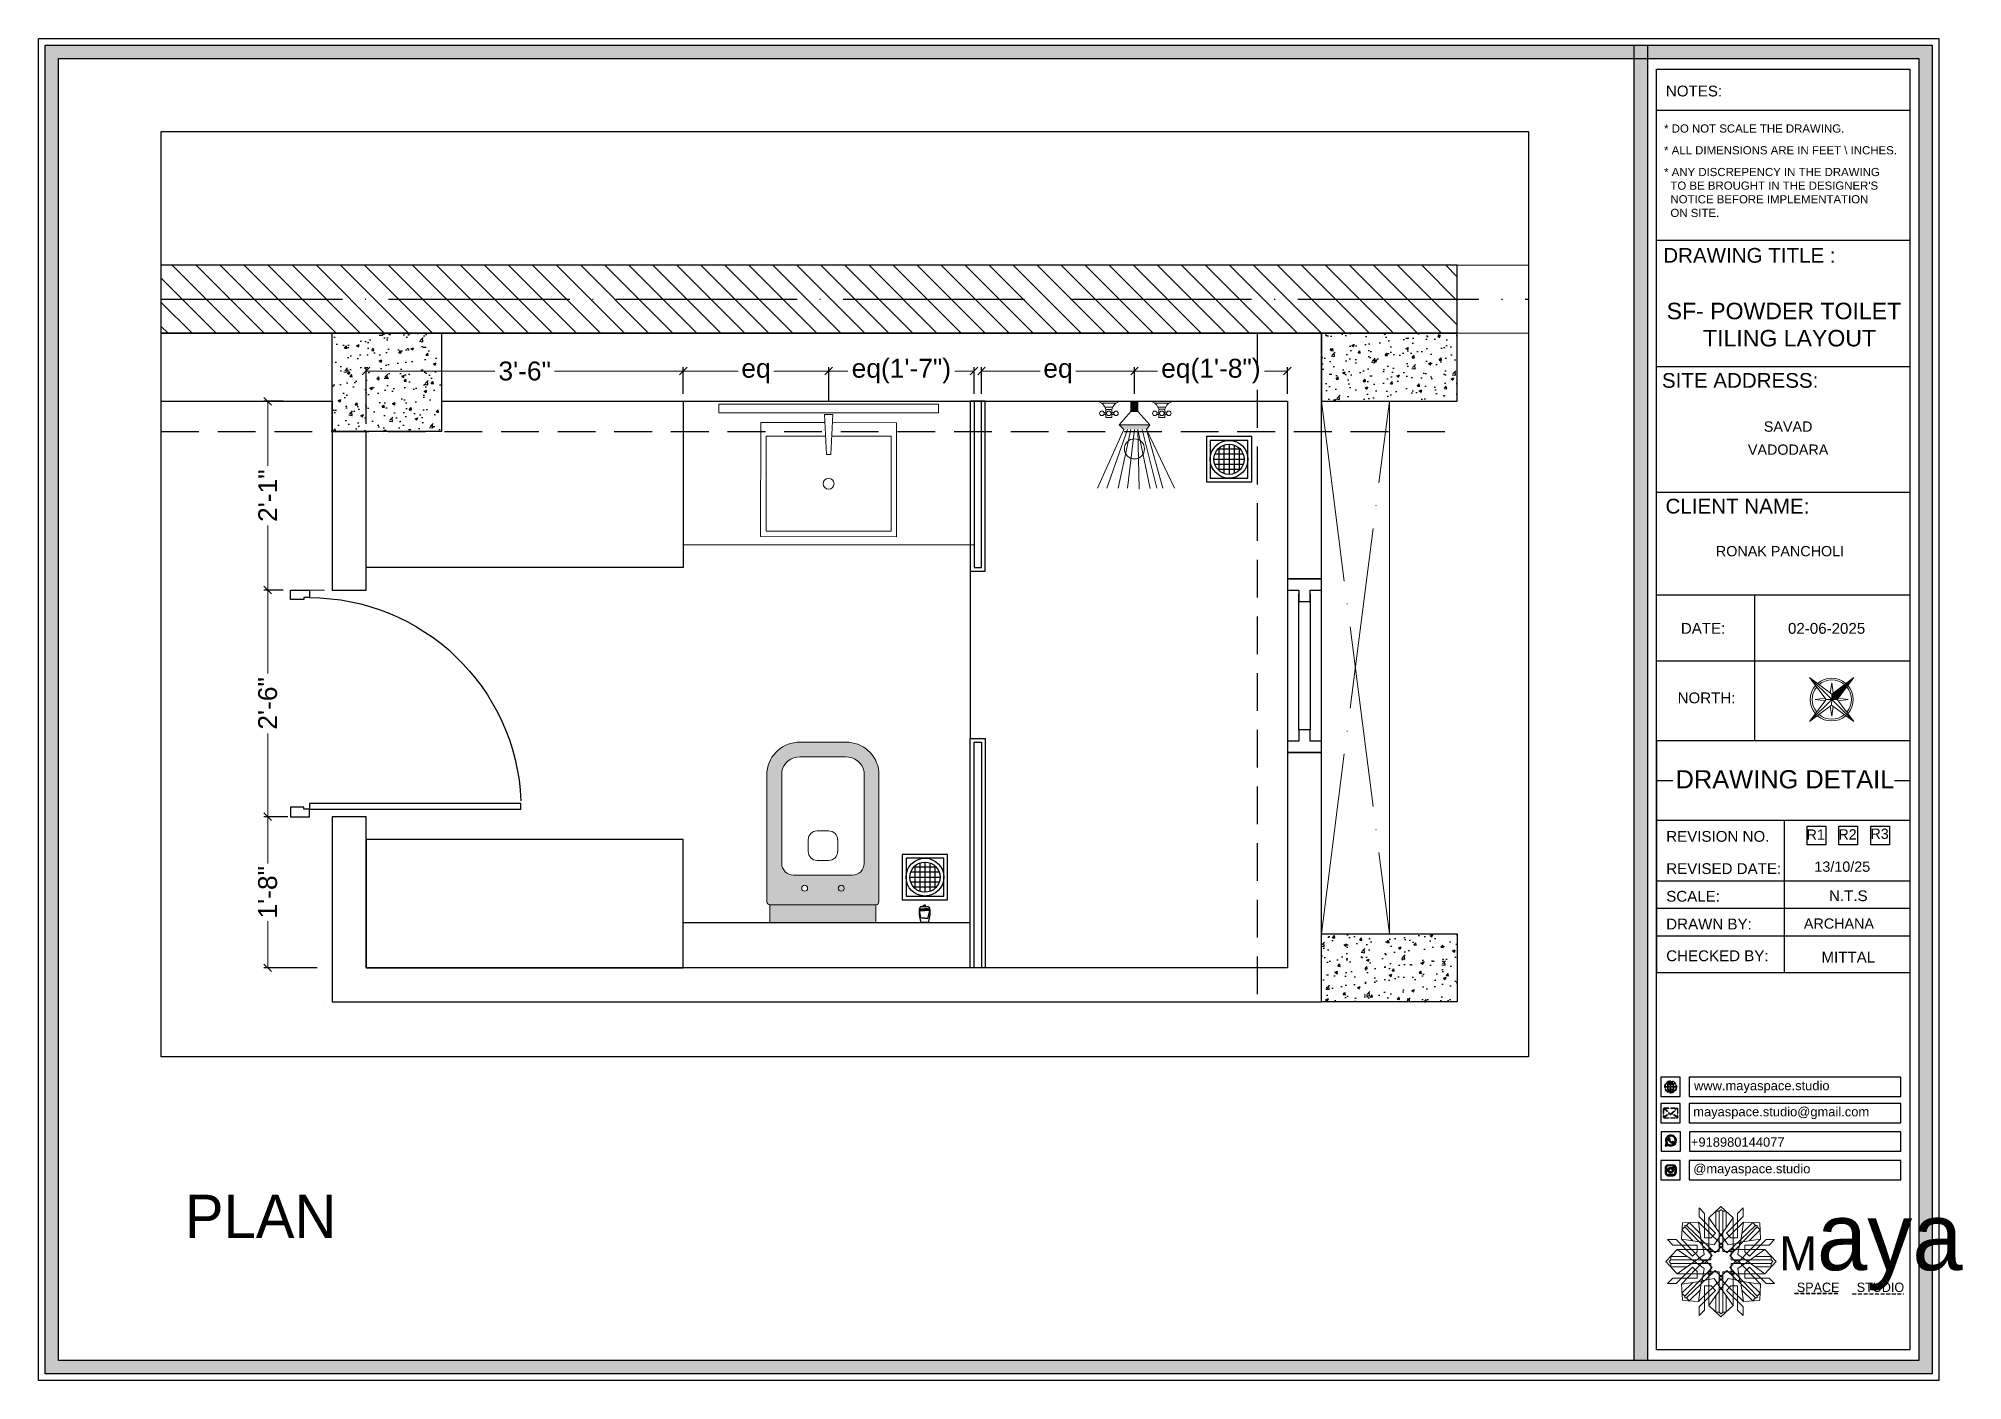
# Model space of a CAD drawing. Header units: millimetres. Extents: x 56222 to 3066687, y -650199 to -121287.
# Drawn here: x 148732 to 148986.8, y -185259.3 to -185081.6 of the extents above; entities that cross this region are included whole.
import ezdxf
from ezdxf.enums import TextEntityAlignment as Align

# ---------------------------------------------------------------- set-up
doc = ezdxf.new("R2010")
doc.units = ezdxf.units.MM
doc.header["$MEASUREMENT"] = 0
doc.header["$PDMODE"] = 35
for name, pattern in [('ACAD_ISO04W100', [30, 24, -3, 0, -3]), ('DASHEDX2', [1.5, 1, -0.5]), ('HIDDEN', [0.375, 0.25, -0.125])]:
    doc.linetypes.add(name, pattern=pattern)
doc.layers.get('Defpoints').update_dxf_attribs({"color": 220})
for name, color, linetype in [('AR DOOR', 40, 'Continuous'), ('AR ELE-5', 134, 'Continuous'), ('SANIT', 232, 'Continuous'), ('WC-DET', 8, 'Continuous')]:
    doc.layers.add(name, color=color, linetype=linetype)
for name, color, linetype, lineweight in [('BEAM', 160, 'HIDDEN', 25), ('COLUMN', 1, 'Continuous', 30), ('dim05', 1, 'Continuous', 13), ('Dimension', 10, 'DASHEDX2', 20), ('ELEVATION', 250, 'Continuous', 9), ('ELEVATION ( SPIRAL STAIR )', 250, 'Continuous', 9), ('FURNITURE', 32, 'Continuous', 9), ('GROUND FLOOR', 7, 'Continuous', 9), ('GROUND FLOOR  ( HATCH )', 251, 'Continuous', 9), ('GROUND FLOOR  ( PLINE )', 251, 'Continuous', 30), ('NAME PLATE', 7, 'Continuous', 25), ('sec. mark', 5, 'Continuous', 25), ('SECOND FLOOR', 7, 'Continuous', 9), ('SECOND FLOOR  ( PLINE )', 251, 'Continuous', 30), ('SECOND FLOOR ( PLine )', 7, 'Continuous', 30), ('title block', 7, 'Continuous', 9), ('UTILITY', 48, 'Continuous', 9), ('wall', 7, 'Continuous', 30), ('X_PLOT', 1, 'Continuous', 9), ('XX~SLAB ( BEAM )~ ( DIM )', 7, 'Continuous', 9)]:
    doc.layers.add(name, color=color, linetype=linetype, lineweight=lineweight)
doc.layers.add('hatch', color=253, linetype='Continuous', lineweight=0, transparency=0.4)
doc.layers.add('XX~SLAB ( PLINE )', color=251, linetype='Continuous', plot=False)
doc.styles.add('Arial', font='arial.ttf')
doc.styles.add('DATE', font='swissc.ttf', dxfattribs={"height": 6.75})
doc.styles.get("Standard").update_dxf_attribs({"font": 'arial.ttf', "height": 6})
doc.dimstyles.new('ISO-25', dxfattribs={"dimtxt": 2.5, "dimasz": 1, "dimexe": 0.5, "dimexo": 1, "dimtad": 0, "dimdec": 1, "dimlunit": 4, "dimtxsty": 'Standard', "dimblk": 'OBLIQUE', "dimcen": 2.5, "dimclrd": 1, "dimclre": 1, "dimclrt": 5, "dimadec": 0, "dimazin": 0, "dimtfac": 1, "dimtdec": 1, "dimtmove": 0, "dimatfit": 3, "dimfxl": 1, "dimlwd": -1, "dimarcsym": 0})
pattern_1 = [(50, (0, 0), (3.586300913, -0.313760675), [0.375, -4.125]), (355, (0, 0), (-0.69375667, 3.76096067), [0.3, -3.3]), (100.4514445, (0.299, -0.026), (2.892544234, 3.447199955), [0.31870096, -3.50571056]), (46.1842, (0, 1), (5.33620665, -0.8275964), [0.5625, -6.1875]), (96.6356355, (0.4447, 0.931), (4.67330973, 4.870593), [0.47805171, -5.2585688]), (351.184164, (0, 1), (4.67330973, 4.870593), [0.45, -4.95]), (21, (0.5, 0.75), (2.98453526, -2.013094453), [0.375, -4.125]), (326, (0.5, 0.75), (1.21657666, 3.625750225), [0.3, -3.3]), (71.4514447, (0.7487, 0.5822), (4.201111884, 1.612655764), [0.31870095, -3.50571056]), (37.5, (0, 0), (0.0607992766, 1.664469269), [0, -3.26, 0, -3.35, 0, -3.3125]), (7.5, (0, 0), (1.315347687, 1.97205856), [0, -1.91, 0, -3.185, 0, -1.2625]), (327.5, (-1.115, 0), (2.669112181, -0.112774359), [0, -1.25, 0, -3.9, 0, -5.175]), (317.5, (-1.615, 0), (2.915930847, 0.500524912), [0, -1.625, 0, -2.59, 0, -3.675])]

msp = doc.modelspace()

# ---------------------------------------------------------------- texts
at = {"layer": 'NAME PLATE', "style": 'Arial'}
for s, height, p in [('NOTES:', 1.4313, (148951.278, -185089.311)), ('DRAWING TITLE : ', 1.94803, (148958.996, -185111.321)), ('SF- POWDER TOILET', 2.1874, (148963.181, -185118.806)), ('TILING LAYOUT', 2.1874, (148963.924, -185122.404)), ('SITE ADDRESS:', 1.94803, (148957.386, -185127.878)), (' SAVAD ', 1.359, (148963.739, -185133.694)), ('VADODARA', 1.359, (148963.739, -185136.745)), ('CLIENT NAME:', 1.94803, (148957.031, -185144.522)), ('RONAK PANCHOLI    ', 1.35896, (148963.719, -185150.182)), ('DATE:', 1.4313, (148952.478, -185160.441)), ('02-06-2025', 1.4313, (148968.836, -185160.441)), ('NORTH:', 1.4313, (148952.935, -185169.643)), ('DRAWING DETAIL', 2.4084, (148963.319, -185180.907)), ('REVISION NO.', 1.43133, (148954.43, -185187.977)), ('REVISED DATE: ', 1.43133, (148955.486, -185192.244)), ('13/10/25', 1.359, (148970.912, -185191.947)), ('SCALE:', 1.4313, (148951.153, -185195.905)), ('ARCHANA', 1.359, (148970.468, -185199.481)), ('DRAWN BY:', 1.4313, (148953.263, -185199.583)), ('CHECKED BY:', 1.43133, (148954.375, -185203.782)), ('MITTAL', 1.4313, (148971.711, -185203.972))]:
    msp.add_text(s, height=height, dxfattribs=at).set_placement(p, align=Align.CENTER)
for s, insert, char_height, width, attachment_point in [('* DO NOT SCALE THE DRAWING.', (148947.312, -185093.016, 0), 1.08255, 41.82468, 1), ('* ALL DIMENSIONS ARE IN FEET \\\\ INCHES.', (148947.312, -185095.895, 0), 1.08255, 41.82468, 1), ("* ANY DISCREPENCY IN THE DRAWING \\P  TO BE BROUGHT IN THE DESIGNER'S\\P  NOTICE BEFORE IMPLEMENTATION \\P  ON SITE.", (148947.312, -185098.774, 0), 1.08255, 41.82468, 1), ('R1', (148967.395, -185186.347, 0), 1.359, 1.86978, 2), ('R2', (148971.603, -185186.317, 0), 1.359, 1.86978, 2), ('R3', (148975.852, -185186.234, 0), 1.359, 1.86978, 2), ('N.T.S', (148971.711, -185194.402, 0), 1.4313, 2.79356, 2)]:
    msp.add_mtext(s, dxfattribs=dict(at, insert=insert, char_height=char_height, width=width, attachment_point=attachment_point))
at = {"layer": 'NAME PLATE', "color": 18, "true_color": 0x000000, "char_height": 1.22324, "attachment_point": 1}
for s, width, gutter_width, insert in [('www.mayaspace.studio', 19.19683, 16.058, (148951.276, -185219.646, 0)), ('mayaspace.studio@gmail.com', 11.97631, 10.018, (148951.178, -185223.097, 0)), ('+918980144077', 46.70204, 10.018, (148950.862, -185227.121, 0)), ('@mayaspace.studio', 11.97631, 10.018, (148951.178, -185230.637, 0))]:
    msp.add_mtext_dynamic_manual_height_columns(s, width=width, gutter_width=gutter_width, heights=[0], dxfattribs=dict(at, insert=insert))
at = {"layer": 'sec. mark', "lineweight": 20, "insert": (148731.356, -185234.691), "char_height": 5.74001, "attachment_point": 1, "style": 'DATE'}
msp.add_mtext_dynamic_manual_height_columns('\\pxqc;{\\fCentury Gothic|b0|i0|c0|p34;\\C5;PLAN}', width=60.21435, gutter_width=1, heights=[0], dxfattribs=at)

# ---------------------------------------------------------------- blocks, each defined once
blk = doc.blocks.new('*U117')
for points in [[(-1160, 0), (-1120, 0), (-1120, 30), (-1110, 30), (-1110, 100), (-1160, 100)], [(0, 0), (0, -1120), (-30, -1120), (-30, 0)], [(40, 0), (0, 0), (0, 30), (-10, 30), (-10, 100), (40, 100)]]:
    blk.add_lwpolyline(points, close=True)
at = {"layer": 'AR ELE-5', "linetype": 'ByBlock', "ltscale": 15}
blk.add_arc((2, 1), 1122, 180.0347, 267.627, dxfattribs=at)
blk = doc.blocks.new('A$C3EC62B37')
at = {"layer": 'FURNITURE', "lineweight": 30, "ltscale": 0.25, "true_color": 0xffffff}
h = blk.add_hatch(color=7, dxfattribs=at)
h.dxf.hatch_style = 1
h.paths.add_polyline_path([(-12.22, 0), (-12.22, 2.35), (-26.26, 2.35), (-26.26, 0)])
h.paths.add_polyline_path([(-26.26, 2.35), (-12.22, 2.35, 0.414214), (-11.83, 2.74), (-11.83, 19.96, 0.388639), (-16.24, 23.87), (-22.38, 23.87, 0.379499), (-26.65, 19.96), (-26.65, 2.74, 0.414214)])
h.paths.add_polyline_path([(-15.35, 6.26), (-23.13, 6.26, -0.414214), (-24.7, 7.83), (-24.7, 19.96, -0.349567), (-22.37, 21.91), (-16.24, 21.91, -0.364948), (-13.78, 19.96), (-13.78, 7.83, -0.414214)], flags=16)
h.paths.add_polyline_path([(-18.46, 8.22), (-20.02, 8.22, -0.414214), (-21.2, 9.39), (-21.2, 10.96, -0.414214), (-20.02, 12.13), (-18.46, 12.13, -0.414214), (-17.28, 10.96), (-17.28, 9.39, -0.414214)], flags=0)
h.paths.add_polyline_path([(-22.06, 4.53, -1), (-21.27, 4.53, -1)], flags=16)
at = {"layer": 'FURNITURE', "color": 0, "linetype": 'ByBlock', "lineweight": -2}
for p, q in [((-22.24, 23.87), (-16.24, 23.87)), ((-22.24, 21.91), (-16.24, 21.91)), ((-26.65, 2.74), (-26.65, 19.96)), ((-24.7, 7.83), (-24.7, 19.96)), ((-13.78, 7.83), (-13.78, 19.96)), ((-11.83, 2.74), (-11.83, 19.96)), ((-21.2, 9.39), (-21.2, 10.96)), ((-20.02, 12.13), (-18.46, 12.13)), ((-17.28, 9.39), (-17.28, 10.96)), ((-20.02, 8.22), (-18.46, 8.22)), ((-23.13, 6.26), (-15.35, 6.26)), ((-26.26, 2.35), (-12.22, 2.35)), ((-26.26, 2.35), (-26.26, 0)), ((-26.26, 0), (-12.22, 0)), ((-26.26, 0), (-12.22, 0)), ((-12.22, 2.35), (-12.22, 0))]:
    blk.add_line(p, q, dxfattribs=at)
for centre in [(-21.66, 4.53), (-16.81, 4.53)]:
    blk.add_circle(centre, 0.391, dxfattribs=at)
for centre, radius, start, end in [((-22.31, 19.5), 4.37, 89.0873, 174.0395), ((-16.17, 19.5), 4.37, 5.9605, 90.9127), ((-22.31, 19.48), 2.44, 88.437, 168.6348), ((-16.17, 19.48), 2.44, 11.3652, 91.563), ((-20.02, 10.96), 1.17, 90, 180), ((-18.46, 10.96), 1.17, 0, 90), ((-23.13, 7.83), 1.57, 180, 270), ((-20.02, 9.39), 1.17, 180, 270), ((-18.46, 9.39), 1.17, 270, 0), ((-15.35, 7.83), 1.57, 270, 0), ((-26.26, 2.74), 0.391, 180, 270), ((-12.22, 2.74), 0.391, 270, 0)]:
    blk.add_arc(centre, radius, start, end, dxfattribs=at)
blk = doc.blocks.new('A$C07311617')
at = {"layer": 'UTILITY'}
h = blk.add_hatch(color=7, dxfattribs=at)
h.paths.add_polyline_path([(-3.13, 2.02), (-3.13, 0), (-3.74, 0), (-3.74, 0.46), (-3.74, 1.42)])
h.paths.add_polyline_path([(-3.13, 0), (-3.13, -0.46), (-3.13, -2.02), (-3.74, -1.59), (-3.74, -0.46), (-3.74, 0)])
h = blk.add_hatch(color=7, dxfattribs=at)
h.paths.add_polyline_path([(0, 0.46), (0, 0), (-1.35, 0), (-1.35, 0.46)])
h.paths.add_polyline_path([(0, 0), (0, -0.46), (-1.35, -0.46), (-1.35, 0)])
at = {"layer": 'UTILITY', "color": 7}
for p, q in [((-3.74, 1.42), (-11.52, 4.9)), ((-3.74, 0.94), (-11.52, 3.66)), ((-1.74, 3.79), (-1.74, 4.05)), ((-1.74, 2.99), (-1.74, 2.72)), ((-1.47, 3.79), (-1.47, 4.05)), ((-1.47, 2.99), (-1.47, 2.72)), ((-0.8, 3.9), (-0.8, 2.88)), ((-0.27, 2.44), (-0.27, 4.33)), ((-3.74, 0.46), (-11.52, 2.15)), ((-3.74, 0), (-11.52, 0.93)), ((-3.13, 2.02), (-3.74, 1.42)), ((-3.13, -0.46), (-3.13, 2.02)), ((-1.35, 0.46), (-3.13, 2.02)), ((-3.13, 0.46), (-3.13, 1.42)), ((-1.35, -0.46), (-1.35, 0.46)), ((-1.35, 0.46), (0, 0.46)), ((0, -0.46), (0, 0.46)), ((-3.74, -0.46), (-11.62, -0.61)), ((-3.74, -0.46), (-11.57, -2.09)), ((-3.74, -1.03), (-11.52, -2.96)), ((-3.74, -1.59), (-11.52, -5.3)), ((-3.74, -1.59), (-11.52, -3.73)), ((-3.74, -1.59), (-3.13, -2.02)), ((-3.13, -0.46), (-3.13, -2.02)), ((-1.35, -0.46), (-3.13, -2.02)), ((-1.35, -0.46), (0, -0.46)), ((-1.74, -3.22), (-1.74, -2.95)), ((-1.74, -4.02), (-1.74, -4.29)), ((-1.47, -3.22), (-1.47, -2.95)), ((-1.47, -4.02), (-1.47, -4.29)), ((-0.8, -4.13), (-0.8, -3.11)), ((-0.27, -2.68), (-0.27, -4.56))]:
    blk.add_line(p, q, dxfattribs=at)
for points in [[(-1.07, 2.99), (-2.14, 2.99), (-2.14, 3.79), (-1.07, 3.79)], [(-1.07, -3.22), (-2.14, -3.22), (-2.14, -4.02), (-1.07, -4.02)]]:
    blk.add_lwpolyline(points, close=True, dxfattribs=at)
for points in [[(-1.35, 0.46), (-3.13, 2.02)], [(-3.13, -2.02), (-1.35, -0.46)]]:
    blk.add_lwpolyline(points, dxfattribs=at)
for centre, radius in [((-1.6, 4.32), 0.298), ((-1.6, 3.39), 0.298), ((-1.6, 2.45), 0.298), ((-6.31, 0), 1.33), ((-1.6, -2.69), 0.298), ((-1.6, -3.62), 0.298), ((-1.6, -4.55), 0.298)]:
    blk.add_circle(centre, radius, dxfattribs=at)
for centre, start, end in [((-1.47, 5.26), 285.2551, 344.7449), ((-1.47, 1.52), 15.2551, 74.7449), ((-1.47, -1.75), 285.2551, 344.7449), ((-1.47, -5.49), 15.2551, 74.7449)]:
    blk.add_arc(centre, 1.52, start, end, dxfattribs=at)
blk = doc.blocks.new('A$C775F2B7C')
at = {"layer": 'WC-DET', "color": 7}
for points in [[(0.0199, 0.0758), (0.0069, 0.0758, 0.150223), (0, 0.0598), (0, 0.0369), (0.0069, 0.004, 0.333354), (0.0114, 0), (0.0248, 0), (0.0382, 0, 0.333354), (0.0427, 0.004), (0.0496, 0.0369), (0.0496, 0.0598, 0.150223), (0.0427, 0.0758), (0.0297, 0.0758)], [(0.025, 0.0202), (0.0118, 0.0202, -0.354974), (0.0072, 0.0233), (0, 0.0572)], [(0.0199, 0.0758), (0.0199, 0.0819, -0.414214), (0.0206, 0.0826), (0.0248, 0.0826)], [(0.0248, 0.0758), (0.0199, 0.0758, 0.150223)], [(0.0246, 0.0202), (0.0378, 0.0202, 0.354974), (0.0423, 0.0233), (0.0496, 0.0572)], [(0.0297, 0.0758), (0.0297, 0.0819, 0.414214), (0.0289, 0.0826), (0.0248, 0.0826)]]:
    blk.add_lwpolyline(points, format="xyb", dxfattribs=at)
at = {"layer": 'WC-DET'}
for points in [[(0, 0.0575), (0.0248, 0.0575)], [(0.0005, 0.0627), (0.0248, 0.0627)], [(0.0011, 0.0651), (0.0248, 0.0651)], [(0.0485, 0.0651), (0.0248, 0.0651)], [(0.0491, 0.0627), (0.0248, 0.0627)], [(0.0496, 0.0575), (0.0248, 0.0575)]]:
    blk.add_lwpolyline(points, dxfattribs=at)
at = {"layer": 'WC-DET', "color": 7}
blk.add_lwpolyline([(0.0297, 0.0758), (0.0248, 0.0758)], dxfattribs=at)
blk = doc.blocks.new('NAHNYsquare')
at = {"color": 253}
for p, q in [((4.89, -2.32), (1.11, -2.32)), ((4.49, -1.65), (1.51, -1.65)), ((1.67, -4.48), (1.67, -1.49)), ((2.33, -4.87), (2.33, -1.1)), ((3, -0.99), (3, -4.99)), ((3.67, -4.87), (3.67, -1.1)), ((4.33, -4.48), (4.33, -1.49)), ((5, -2.99), (1, -2.99)), ((4.89, -3.65), (1.11, -3.65)), ((4.49, -4.32), (1.51, -4.32))]:
    blk.add_line(p, q, dxfattribs=at)
for points in [[(0, -5.99), (6, -5.99), (6, 0.01), (0, 0.01)], [(0.5, -5.49), (5.5, -5.49), (5.5, -0.49), (0.5, -0.49)]]:
    blk.add_lwpolyline(points, close=True)
for radius in [2.5, 2]:
    blk.add_circle((3, -2.99), radius)
blk = doc.blocks.new('FSFSF')
at = {"color": 42, "lineweight": 5, "true_color": 0xe0ac11}
for p, q in [((28600.03, 143.51), (28600.03, 140.16)), ((28602.15, 141.41), (28600.03, 143.51)), ((28603.86, 139.69), (28608.58, 144.08)), ((28607.9, 142.22), (28608.58, 142.85)), ((28613.31, 139.69), (28608.58, 144.08)), ((28609.27, 142.22), (28608.59, 142.85)), ((28615.02, 141.41), (28617.14, 143.51)), ((28617.14, 143.51), (28617.14, 140.16)), ((28593.19, 131.45), (28593.54, 137.71)), ((28593.39, 135), (28594.56, 136.12)), ((28593.39, 135), (28597.6, 130.78)), ((28599.8, 138.06), (28593.54, 137.71)), ((28595.12, 136.69), (28594.53, 136.69)), ((28594.56, 136.12), (28594.56, 136.71)), ((28605.17, 124.98), (28594.56, 136.12)), ((28596.24, 137.86), (28595.12, 136.69)), ((28606.27, 126.08), (28595.12, 136.69)), ((28596.24, 137.86), (28600.47, 133.65)), ((28601.03, 130), (28599.8, 138.06)), ((28599.8, 138.05), (28608.58, 129.56)), ((28606.47, 133.76), (28600.03, 140.16)), ((28602.15, 141.41), (28602.15, 131.95)), ((28603.86, 126.58), (28603.86, 139.69)), ((28603.86, 139.69), (28608.58, 133.02)), ((28607.9, 142.22), (28606.58, 142.22)), ((28606.58, 142.22), (28606.58, 135.84)), ((28607.9, 142.22), (28607.9, 126.58)), ((28613.31, 139.69), (28608.59, 133.02)), ((28617.37, 138.05), (28608.59, 129.56)), ((28609.27, 142.22), (28609.27, 126.58)), ((28609.27, 142.22), (28610.59, 142.22)), ((28610.59, 142.22), (28610.59, 135.84)), ((28610.7, 133.76), (28617.14, 140.16)), ((28610.9, 126.08), (28622.05, 136.69)), ((28612.02, 124.98), (28622.62, 136.12)), ((28613.31, 126.58), (28613.31, 139.69)), ((28615.02, 141.41), (28615.02, 131.95)), ((28616.14, 130), (28617.37, 138.06)), ((28620.93, 137.86), (28616.7, 133.65)), ((28617.37, 138.06), (28623.63, 137.71)), ((28623.8, 135), (28619.59, 130.78)), ((28620.93, 137.86), (28622.05, 136.69)), ((28622.05, 136.69), (28622.64, 136.69)), ((28622.62, 136.12), (28622.62, 136.71)), ((28623.8, 135), (28622.62, 136.12)), ((28624, 131.45), (28623.65, 137.71)), ((28591.56, 127.39), (28587.17, 122.66)), ((28587.73, 131.22), (28591.08, 131.22)), ((28589.84, 129.1), (28587.73, 131.22)), ((28589.84, 129.1), (28599.29, 129.1)), ((28597.49, 124.78), (28591.08, 131.22)), ((28604.66, 127.39), (28591.56, 127.39)), ((28591.56, 127.39), (28598.23, 122.67)), ((28593.19, 131.45), (28601.69, 122.67)), ((28601.25, 130.22), (28593.19, 131.45)), ((28599.29, 126.5), (28599.29, 129.1)), ((28605.86, 129.18), (28601.03, 130)), ((28602.07, 125.39), (28601.25, 130.22)), ((28604.75, 131.95), (28602.15, 131.95)), ((28603.68, 126.54), (28603.68, 127.39)), ((28604.71, 127.57), (28603.86, 127.57)), ((28604.66, 123.35), (28604.66, 127.39)), ((28604.7, 126.58), (28604.71, 127.57)), ((28606.47, 133.76), (28604.75, 131.95)), ((28605.86, 129.18), (28608.58, 133.02)), ((28606.27, 126.08), (28608.58, 128.27)), ((28607.9, 128.92), (28608.58, 129.56)), ((28607.9, 128.92), (28608.58, 128.27)), ((28611.31, 129.18), (28608.59, 133.02)), ((28609.27, 128.92), (28608.59, 129.56)), ((28609.27, 128.92), (28608.59, 128.27)), ((28610.9, 126.08), (28608.59, 128.27)), ((28610.7, 133.76), (28612.42, 131.95)), ((28611.31, 129.18), (28616.14, 130)), ((28612.42, 131.95), (28615.02, 131.95)), ((28612.46, 126.58), (28612.46, 127.57)), ((28612.46, 127.57), (28613.31, 127.57)), ((28612.52, 123.35), (28612.52, 127.39)), ((28612.52, 127.39), (28625.63, 127.39)), ((28613.51, 126.54), (28613.51, 127.39)), ((28615.12, 125.39), (28615.94, 130.22)), ((28623.99, 131.45), (28615.5, 122.67)), ((28615.94, 130.22), (28624, 131.45)), ((28627.34, 129.1), (28617.89, 129.1)), ((28617.89, 126.5), (28617.89, 129.1)), ((28625.63, 127.39), (28618.96, 122.67)), ((28619.7, 124.78), (28626.1, 131.22)), ((28625.63, 127.39), (28630.02, 122.66)), ((28629.45, 131.22), (28626.1, 131.22)), ((28627.34, 129.1), (28629.45, 131.22)), ((28591.56, 117.94), (28587.17, 122.66)), ((28589.03, 123.35), (28588.4, 122.67)), ((28589.03, 121.98), (28588.4, 122.65)), ((28589.03, 123.35), (28589.03, 124.67)), ((28589.03, 124.67), (28595.4, 124.67)), ((28589.03, 123.35), (28604.66, 123.35)), ((28589.03, 121.98), (28604.66, 121.98)), ((28589.03, 121.98), (28589.03, 120.66)), ((28589.03, 120.66), (28595.4, 120.66)), ((28597.49, 120.54), (28591.08, 114.11)), ((28591.56, 117.94), (28598.23, 122.65)), ((28593.19, 113.88), (28601.69, 122.65)), ((28605.17, 120.35), (28594.56, 109.2)), ((28597.49, 124.78), (28599.29, 126.5)), ((28597.49, 120.54), (28599.29, 118.83)), ((28602.07, 125.39), (28598.23, 122.67)), ((28602.07, 119.94), (28598.23, 122.65)), ((28602.07, 119.94), (28601.25, 115.1)), ((28602.33, 123.35), (28601.69, 122.67)), ((28602.33, 121.98), (28601.69, 122.65)), ((28602.33, 123.35), (28602.97, 122.67)), ((28602.33, 121.98), (28602.97, 122.65)), ((28605.17, 124.98), (28602.97, 122.67)), ((28605.17, 120.35), (28602.97, 122.65)), ((28604.66, 126.54), (28603.68, 126.54)), ((28607.9, 126.58), (28603.86, 126.58)), ((28604.66, 121.98), (28604.66, 117.94)), ((28609.27, 126.58), (28613.31, 126.58)), ((28612.02, 124.98), (28614.21, 122.67)), ((28612.02, 120.35), (28614.21, 122.65)), ((28612.02, 120.35), (28622.62, 109.2)), ((28612.52, 126.54), (28613.51, 126.54)), ((28628.16, 123.35), (28612.52, 123.35)), ((28612.52, 121.98), (28612.52, 117.94)), ((28628.16, 121.98), (28612.52, 121.98)), ((28614.85, 123.35), (28614.21, 122.67)), ((28614.85, 121.98), (28614.21, 122.65)), ((28614.85, 123.35), (28615.5, 122.67)), ((28614.85, 121.98), (28615.5, 122.65)), ((28615.12, 125.39), (28618.96, 122.67)), ((28615.12, 119.94), (28618.96, 122.65)), ((28615.12, 119.94), (28615.94, 115.1)), ((28623.99, 113.88), (28615.5, 122.65)), ((28619.7, 124.78), (28617.89, 126.5)), ((28619.7, 120.54), (28617.89, 118.83)), ((28625.63, 117.94), (28618.96, 122.65)), ((28619.7, 120.54), (28626.1, 114.11)), ((28628.16, 124.67), (28621.78, 124.67)), ((28628.16, 120.66), (28621.78, 120.66)), ((28625.63, 117.94), (28630.02, 122.66)), ((28628.16, 123.35), (28628.16, 124.67)), ((28628.16, 123.35), (28628.78, 122.67)), ((28628.16, 121.98), (28628.78, 122.65)), ((28628.16, 121.98), (28628.16, 120.66)), ((28589.84, 116.23), (28587.73, 114.11)), ((28587.73, 114.11), (28591.08, 114.11)), ((28589.84, 116.23), (28599.29, 116.23)), ((28604.66, 117.94), (28591.56, 117.94)), ((28601.25, 115.1), (28593.19, 113.87)), ((28593.19, 113.87), (28593.54, 107.62)), ((28593.39, 110.32), (28597.6, 114.55)), ((28606.27, 119.15), (28595.12, 108.54)), ((28599.29, 118.83), (28599.29, 116.23)), ((28599.8, 107.17), (28608.58, 115.67)), ((28601.03, 115.23), (28599.8, 107.17)), ((28605.86, 116.05), (28601.03, 115.23)), ((28602.15, 103.82), (28602.15, 113.27)), ((28604.75, 113.27), (28602.15, 113.27)), ((28604.66, 118.78), (28603.68, 118.78)), ((28603.68, 118.78), (28603.68, 117.94)), ((28607.9, 118.65), (28603.86, 118.65)), ((28603.86, 118.65), (28603.86, 105.54)), ((28604.71, 117.66), (28603.86, 117.66)), ((28604.7, 118.65), (28604.71, 117.66)), ((28606.47, 111.47), (28604.75, 113.27)), ((28605.86, 116.05), (28608.58, 112.21)), ((28606.27, 119.15), (28608.58, 116.96)), ((28607.9, 103.01), (28607.9, 118.65)), ((28607.9, 116.31), (28608.58, 116.96)), ((28607.9, 116.31), (28608.58, 115.67)), ((28610.9, 119.15), (28608.59, 116.96)), ((28609.27, 116.31), (28608.59, 116.96)), ((28609.27, 116.31), (28608.59, 115.67)), ((28611.31, 116.05), (28608.59, 112.21)), ((28617.37, 107.17), (28608.59, 115.67)), ((28609.27, 118.65), (28613.31, 118.65)), ((28609.27, 103.01), (28609.27, 118.65)), ((28610.7, 111.47), (28612.42, 113.27)), ((28610.9, 119.15), (28622.05, 108.54)), ((28611.31, 116.05), (28616.14, 115.23)), ((28612.42, 113.27), (28615.02, 113.27)), ((28612.46, 118.65), (28612.46, 117.66)), ((28612.46, 117.66), (28613.31, 117.66)), ((28612.52, 118.78), (28613.51, 118.78)), ((28612.52, 117.94), (28625.63, 117.94)), ((28613.31, 118.65), (28613.31, 105.54)), ((28613.51, 118.78), (28613.51, 117.94)), ((28615.02, 103.82), (28615.02, 113.27)), ((28615.94, 115.1), (28624, 113.87)), ((28616.14, 115.23), (28617.37, 107.17)), ((28617.89, 118.83), (28617.89, 116.23)), ((28627.34, 116.23), (28617.89, 116.23)), ((28623.8, 110.32), (28619.59, 114.55)), ((28624, 113.87), (28623.65, 107.62)), ((28629.45, 114.11), (28626.1, 114.11)), ((28627.34, 116.23), (28629.45, 114.11)), ((28593.39, 110.32), (28594.56, 109.2)), ((28599.8, 107.17), (28593.54, 107.52)), ((28595.12, 108.54), (28594.53, 108.54)), ((28594.56, 109.2), (28594.56, 108.61)), ((28596.24, 107.37), (28595.12, 108.54)), ((28596.24, 107.37), (28600.47, 111.58)), ((28606.47, 111.47), (28600.03, 105.07)), ((28600.03, 101.71), (28600.03, 105.07)), ((28603.86, 105.54), (28608.58, 112.21)), ((28603.86, 105.54), (28608.58, 101.15)), ((28606.58, 103.01), (28606.58, 109.38)), ((28613.31, 105.54), (28608.58, 101.15)), ((28613.31, 105.54), (28608.59, 112.21)), ((28610.59, 103.01), (28610.59, 109.38)), ((28610.7, 111.47), (28617.14, 105.07)), ((28620.93, 107.37), (28616.7, 111.58)), ((28617.14, 101.71), (28617.14, 105.07)), ((28617.37, 107.17), (28623.63, 107.52)), ((28620.93, 107.37), (28622.05, 108.54)), ((28622.05, 108.54), (28622.64, 108.54)), ((28623.8, 110.32), (28622.62, 109.2)), ((28622.62, 109.2), (28622.62, 108.61)), ((28602.15, 103.82), (28600.03, 101.71)), ((28607.9, 103.01), (28606.58, 103.01)), ((28607.9, 103.01), (28608.58, 102.38)), ((28609.27, 103.01), (28608.59, 102.38)), ((28609.27, 103.01), (28610.59, 103.01)), ((28615.02, 103.82), (28617.14, 101.71))]:
    blk.add_line(p, q, dxfattribs=at)
blk = doc.blocks.new('hgwg')
at = {"layer": 'Dimension', "true_color": 0xd39e00}
h = blk.add_hatch(color=42, dxfattribs=at)
h.dxf.hatch_style = 1
h.paths.add_polyline_path([(27505.71, 45.05), (27494.27, 45.05), (27494.27, 44.9), (27505.71, 44.9)])
h = blk.add_hatch(color=42, dxfattribs=at)
h.dxf.hatch_style = 1
h.paths.add_polyline_path([(27523.3, 44.9), (27509.68, 44.9), (27509.68, 44.75), (27523.3, 44.75)])
at = {"layer": 'Dimension', "color": 42, "true_color": 0xd39e00}
for p, q in [((27494.27, 45.05), (27505.71, 45.05)), ((27494.27, 44.9), (27494.27, 45.05)), ((27494.27, 44.9), (27505.71, 44.9)), ((27505.71, 45.05), (27505.71, 44.9)), ((27509.68, 44.9), (27523.3, 44.9)), ((27509.68, 44.9), (27509.68, 44.75)), ((27509.68, 44.75), (27523.3, 44.75)), ((27523.3, 44.75), (27523.3, 44.9))]:
    blk.add_line(p, q, dxfattribs=at)
at = {"layer": 'Dimension', "color": 42, "true_color": 0xd39e00, "attachment_point": 1}
for s, width, insert, char_height in [('{\\fCinzel|b0|i0|c0|p2;\\H1.5x;M\\fAmsterdam One|b0|i0|c0|p2;\\H2x;aya}', 85.3277, (27490.17, 69.17), 6), ('{\\fCinzel|b0|i0|c0|p2;SPACE     STUDIO}', 66.129, (27494.83, 47.86), 2.5)]:
    blk.add_mtext_dynamic_manual_height_columns(s, width=width, gutter_width=30, heights=[0], dxfattribs=dict(at, insert=insert, char_height=char_height))
blk = doc.blocks.new('QEGW4TG')
at = {"layer": 'Dimension', "true_color": 0x000000}
h = blk.add_hatch(color=18, dxfattribs=at)
h.dxf.hatch_style = 1
h.paths.add_polyline_path([(2.69, 1.93, 0.170513), (2.95, 1.97, 0.190337), (3.11, 2.18, 0.316231), (3.07, 2.28), (2.79, 2.37, 0.273721), (2.69, 2.34, 0.040749), (2.63, 2.27, -0.441282), (2.53, 2.25, -0.11828), (2.06, 2.64, -0.441282), (2.07, 2.74, 0.040749), (2.13, 2.81, 0.290083), (2.14, 2.92), (2.01, 3.18, 0.316231), (1.91, 3.2, 0.190337), (1.73, 3, 0.170513), (1.72, 2.74, 0.252784)], flags=0)
h.paths.add_polyline_path([(1.19, 1.98), (1.03, 1.3, 0.550912), (1.11, 1.23), (1.75, 1.39, 6.344125)])
h.paths.add_polyline_path([(1.81, 1.7), (1.4, 1.6), (1.5, 2.03, -9.071339)], flags=16)
h.paths.add_polyline_path([(3.11, 2.16, -0.17811), (2.95, 1.97, -0.170513), (2.69, 1.93, -0.252784), (1.72, 2.74, -0.170513), (1.73, 3, -0.17811), (1.89, 3.19, -0.370089), (2.01, 3.18), (2.14, 2.92, -0.307185), (2.13, 2.8, -0.041087), (2.06, 2.73, 0.321676), (2.05, 2.65, 0.126524), (2.55, 2.24, 0.312216), (2.62, 2.26, -0.041087), (2.68, 2.34, -0.290673), (2.79, 2.37), (3.07, 2.28, -0.370089)], flags=0)
h = blk.add_hatch(color=18, dxfattribs=at)
h.dxf.hatch_style = 1
h.paths.add_polyline_path([(2.79, 2.37, 0.273721), (2.69, 2.34, 0.040749), (2.63, 2.27, -0.441282), (2.53, 2.25, -0.11828), (2.06, 2.64, -0.441282), (2.07, 2.74, 0.040749), (2.13, 2.81, 0.290083), (2.14, 2.92), (2.01, 3.18, 0.316231), (1.91, 3.2, 0.190337), (1.73, 3, 0.170513), (1.72, 2.74, 0.252784), (2.69, 1.93, 0.170513), (2.95, 1.97, 0.190337), (3.11, 2.18, 0.316231), (3.07, 2.28)])
for p, q in [((1.19, 1.98), (1.03, 1.3)), ((1.1, 1.23), (1.75, 1.39)), ((1.5, 2.03), (1.4, 1.6)), ((1.4, 1.6), (1.81, 1.7)), ((2.01, 3.18), (2.14, 2.92)), ((3.07, 2.28), (2.8, 2.36))]:
    blk.add_line(p, q)
blk.add_lwpolyline([(0, 0), (4.68, 0), (4.68, 4.68), (0, 4.68)], close=True)
for centre, radius, start, end in [((1.09, 1.29), 0.0598, 164.8483, 282.1458), ((2.39, 2.56), 1.34, 241.4727, 205.6422), ((2.39, 2.56), 1.04, 235.9962, 210.8333), ((2.09, 2.87), 0.39, 159.7007, 198.4072), ((2.96, 3.23), 1.33, 201.4218, 258.1669), ((2.07, 2.87), 0.364, 118.9685, 159.3648), ((1.94, 3.12), 0.0896, 41.8985, 123.1344), ((2.11, 2.68), 0.066, 135.9932, 224.8892), ((1.67, 3.16), 0.586, 312.4617, 321.8728), ((3.12, 3.42), 1.31, 216.5455, 243.5279), ((2.05, 2.87), 0.104, 320.3924, 28.6971), ((2.57, 2.3), 0.066, 234.2482, 323.1441), ((3.11, 1.94), 0.586, 137.2645, 146.6756), ((2.76, 2.27), 0.104, 70.4402, 138.745), ((2.75, 2.31), 0.39, 260.7301, 299.4366), ((2.76, 2.29), 0.364, 299.7725, 340.1688), ((3.03, 2.2), 0.0896, 336.0029, 57.2388)]:
    blk.add_arc(centre, radius, start, end)
blk = doc.blocks.new('ASGERG')
at = {"layer": 'Dimension', "true_color": 0x000000}
h = blk.add_hatch(color=18, dxfattribs=at)
h.dxf.hatch_style = 1
h.paths.add_polyline_path([(0.99, 1.7, 0.353872), (1.69, 1.03), (2.96, 1.03, 0.353872), (3.66, 1.7), (3.66, 2.99, 0.353872), (2.96, 3.67), (1.69, 3.67, 0.353872), (0.99, 2.99)])
h.paths.add_polyline_path([(1.27, 2.97, -0.353872), (1.72, 3.4), (2.94, 3.4, -0.353872), (3.38, 2.97), (3.38, 1.72, -0.353872), (2.94, 1.3), (1.72, 1.3, -0.353872), (1.27, 1.72)], flags=16)
h.paths.add_polyline_path([(3.02, 2.35, -1), (1.64, 2.35, -1)], flags=0)
h.paths.add_polyline_path([(2.74, 2.35, -1), (1.92, 2.35, -1)], flags=0)
h.paths.add_polyline_path([(2.86, 3.02, -1), (3.19, 3.02, -1)], flags=0)
h.paths.add_polyline_path([(1.64, 2.35, 1), (3.02, 2.35, 1)], flags=0)
h = blk.add_hatch(color=18, dxfattribs=at)
h.dxf.hatch_style = 1
h.paths.add_polyline_path([(1.64, 2.35, 1), (3.02, 2.35, 1)])
h.paths.add_polyline_path([(2.74, 2.35, -1), (1.92, 2.35, -1)], flags=16)
h = blk.add_hatch(color=18, dxfattribs=at)
h.dxf.hatch_style = 1
h.paths.add_polyline_path([(3.19, 3.02, 1), (2.86, 3.02, 1)])
for p, q in [((0.99, 2.99), (0.99, 1.7)), ((1.27, 2.97), (1.27, 1.72)), ((1.69, 3.67), (2.96, 3.67)), ((1.69, 1.03), (2.96, 1.03)), ((2.94, 3.4), (1.72, 3.4)), ((2.94, 1.3), (1.72, 1.3)), ((3.38, 2.97), (3.38, 1.72)), ((3.66, 2.99), (3.66, 1.7))]:
    blk.add_line(p, q)
blk.add_lwpolyline([(0, 0), (4.68, 0), (4.68, 4.68), (0, 4.68)], close=True)
for centre, radius in [((2.33, 2.35), 0.694), ((2.33, 2.35), 0.414), ((3.02, 3.02), 0.168)]:
    blk.add_circle(centre, radius)
for centre, radius, start, end in [((1.76, 2.89), 0.778, 94.8631, 172.8127), ((1.76, 1.8), 0.778, 187.1873, 265.1369), ((1.76, 2.91), 0.491, 94.8631, 172.8127), ((1.76, 1.78), 0.491, 187.1873, 265.1369), ((2.9, 2.91), 0.491, 7.1873, 85.1369), ((2.9, 1.78), 0.491, 274.8631, 352.8127), ((2.89, 2.89), 0.778, 7.1873, 85.1369), ((2.89, 1.8), 0.778, 274.8631, 352.8127)]:
    blk.add_arc(centre, radius, start, end)
blk = doc.blocks.new('ETYETE')
at = {"layer": 'Dimension', "true_color": 0x000000}
h = blk.add_hatch(color=18, dxfattribs=at)
h.dxf.hatch_style = 1
h.paths.add_polyline_path([(3.76, 1.14, 0.414214), (4.12, 1.5), (4.12, 3.29, 0.414214), (3.76, 3.65), (0.92, 3.65, 0.414214), (0.56, 3.29), (0.56, 1.5, 0.414214), (0.92, 1.14)])
h.paths.add_polyline_path([(2.61, 2.22), (3.92, 1.34, -0.198912), (3.76, 1.28), (0.92, 1.28, -0.198912), (0.76, 1.34), (2.08, 2.22), (2.34, 1.98)], flags=16)
h.paths.add_polyline_path([(2.34, 2.16), (0.89, 3.51, -0.028783), (0.92, 3.52), (3.76, 3.52, -0.028783), (3.79, 3.51)], flags=16)
h.paths.add_polyline_path([(2.71, 2.32), (3.92, 3.45, -0.202482), (3.99, 3.29), (3.99, 1.5, -0.043076), (3.98, 1.46)], flags=16)
h.paths.add_polyline_path([(1.98, 2.32), (0.7, 1.46, -0.043076), (0.7, 1.5), (0.7, 3.29, -0.202482), (0.76, 3.45)], flags=16)
blk.add_lwpolyline([(0, 0), (4.68, 0), (4.68, 4.68), (0, 4.68)], close=True)
at = {"layer": 'Dimension', "color": 18, "true_color": 0x000000}
for p, q in [((0.56, 3.29), (0.56, 1.5)), ((0.7, 3.29), (0.7, 1.5)), ((0.7, 1.46), (1.98, 2.32)), ((0.76, 3.45), (1.98, 2.32)), ((0.76, 1.34), (2.08, 2.22)), ((0.89, 3.51), (2.34, 2.16)), ((0.92, 3.65), (3.76, 3.65)), ((0.92, 3.52), (3.76, 3.52)), ((0.92, 1.28), (3.76, 1.28)), ((0.92, 1.14), (3.76, 1.14)), ((2.08, 2.22), (2.34, 1.98)), ((2.34, 2.16), (3.79, 3.51)), ((2.34, 1.98), (2.61, 2.22)), ((3.92, 1.34), (2.61, 2.22)), ((2.71, 2.32), (3.92, 3.45)), ((3.98, 1.46), (2.71, 2.32)), ((3.99, 3.29), (3.99, 1.5)), ((4.12, 3.29), (4.12, 1.5))]:
    blk.add_line(p, q, dxfattribs=at)
for centre, radius, start, end in [((0.92, 3.29), 0.358, 90, 180), ((0.92, 1.5), 0.358, 180, 270), ((0.92, 3.29), 0.224, 134.2136, 180), ((0.92, 1.5), 0.224, 180, 189.8662), ((0.92, 1.5), 0.224, 225, 270), ((0.92, 3.29), 0.224, 90, 96.5948), ((3.76, 3.29), 0.358, 0, 90), ((3.76, 3.29), 0.224, 83.4052, 90), ((3.76, 1.5), 0.358, 270, 0), ((3.76, 1.5), 0.224, 270, 315), ((3.76, 3.29), 0.224, 0, 45.7864), ((3.76, 1.5), 0.224, 350.1338, 0)]:
    blk.add_arc(centre, radius, start, end, dxfattribs=at)
blk = doc.blocks.new('DTGWEGEARG')
at = {"layer": 'Dimension', "true_color": 0x000000}
h = blk.add_hatch(color=18, dxfattribs=at)
h.dxf.hatch_style = 1
h.paths.add_polyline_path([(3.83, 2.34, 1), (0.85, 2.34, 1)])
h.paths.add_polyline_path([(2.51, 1.01, 0.105795), (2.96, 1.58, -0.055205), (3.3, 1.41, -0.169822)], flags=16)
h.paths.add_polyline_path([(2.41, 1.12), (2.41, 1.69, -0.058279), (2.81, 1.63, -0.103353)], flags=16)
h.paths.add_polyline_path([(2.26, 1.13, -0.101741), (1.87, 1.63, -0.057171), (2.26, 1.69)], flags=16)
h.paths.add_polyline_path([(2.17, 1.01, -0.169822), (1.38, 1.41, -0.055205), (1.72, 1.58, 0.105795)], flags=16)
h.paths.add_polyline_path([(3.02, 1.72, 0.081336), (3.13, 2.27), (3.68, 2.27, -0.152069), (3.4, 1.52, 0.05687)], flags=16)
h.paths.add_polyline_path([(2.87, 1.77, 0.061945), (2.41, 1.84), (2.41, 2.27), (2.98, 2.27, -0.081344)], flags=16)
h.paths.add_polyline_path([(2.26, 1.84, 0.060923), (1.8, 1.77, -0.081344), (1.7, 2.27), (2.26, 2.27)], flags=16)
h.paths.add_polyline_path([(1.66, 1.72, 0.05687), (1.28, 1.52, -0.152069), (1, 2.27), (1.55, 2.27, 0.081336)], flags=16)
h.paths.add_polyline_path([(2.41, 2.42), (2.41, 2.83, 0.061945), (2.87, 2.91, -0.080009), (2.98, 2.42)], flags=16)
h.paths.add_polyline_path([(3.13, 2.42, 0.080116), (3.02, 2.96, 0.05687), (3.4, 3.16, 0.028258), (3.3, 3.27, -0.055205), (2.96, 3.1, 0.105795), (2.51, 3.67, -0.36029), (3.68, 2.42)], flags=16)
h.paths.add_polyline_path([(2.26, 2.42), (1.7, 2.42, -0.080009), (1.8, 2.91, 0.060923), (2.26, 2.84)], flags=16)
h.paths.add_polyline_path([(1.55, 2.42), (1, 2.42, -0.150466), (1.28, 3.16, 0.05687), (1.66, 2.96, 0.080116)], flags=16)
h.paths.add_polyline_path([(2.41, 2.98), (2.41, 3.56, -0.103353), (2.81, 3.05, -0.058279)], flags=16)
h.paths.add_polyline_path([(2.26, 2.99, -0.057171), (1.87, 3.05, -0.101741), (2.26, 3.55)], flags=16)
h.paths.add_polyline_path([(1.72, 3.1, -0.055205), (1.38, 3.27, -0.169822), (2.17, 3.67, 0.105795)], flags=16)
blk.add_lwpolyline([(0, 0), (4.68, 0), (4.68, 4.68), (0, 4.68)], close=True)
at = {"layer": 'Dimension', "color": 18, "true_color": 0x000000}
for p, q in [((1, 2.42), (1.55, 2.42)), ((1, 2.27), (1.55, 2.27)), ((1.7, 2.42), (2.26, 2.42)), ((1.7, 2.27), (2.26, 2.27)), ((2.26, 3.55), (2.26, 2.99)), ((2.26, 2.84), (2.26, 2.42)), ((2.26, 2.27), (2.26, 1.84)), ((2.26, 1.69), (2.26, 1.13)), ((2.41, 3.56), (2.41, 2.98)), ((2.41, 2.83), (2.41, 2.42)), ((2.41, 2.42), (2.98, 2.42)), ((2.41, 2.27), (2.98, 2.27)), ((2.41, 2.27), (2.41, 1.84)), ((2.41, 1.69), (2.41, 1.12)), ((3.13, 2.42), (3.68, 2.42)), ((3.13, 2.27), (3.68, 2.27))]:
    blk.add_line(p, q, dxfattribs=at)
blk.add_circle((2.34, 2.34), 1.49, dxfattribs=at)
for centre, radius, start, end in [((2.34, 2.34), 1.34, 142.3819, 176.6093), ((2.34, 2.34), 1.34, 183.0315, 217.6181), ((2.34, 4.74), 1.9, 236.1399, 249.1595), ((2.34, -0.06), 1.9, 110.8405, 123.8601), ((2.34, 2.34), 1.34, 97.3549, 135.9073), ((2.34, 4.74), 1.75, 236.7417, 249.3811), ((2.34, -0.06), 1.75, 110.6189, 123.2583), ((2.34, 2.34), 1.34, 224.0927, 262.6451), ((3.28, 2.34), 1.73, 159.0567, 177.3789), ((3.28, 2.34), 1.73, 182.3435, 200.9433), ((3.28, 2.34), 1.58, 158.8325, 177.1302), ((3.28, 2.34), 1.58, 182.5658, 201.1675), ((3.28, 2.34), 1.73, 129.9301, 154.0867), ((3.28, 2.34), 1.73, 205.9133, 230.0699), ((2.34, 4.74), 1.9, 253.6799, 267.6253), ((2.34, -0.06), 1.9, 92.3747, 106.3201), ((3.28, 2.34), 1.58, 130.1073, 153.3446), ((2.34, 4.74), 1.75, 254.3336, 267.422), ((2.34, -0.06), 1.75, 92.578, 105.6664), ((3.28, 2.34), 1.58, 206.6554, 229.8927), ((1.4, 2.34), 1.58, 26.6554, 50.2584), ((2.34, 4.74), 1.75, 272.3248, 285.6664), ((2.34, 4.74), 1.9, 272.1415, 286.3201), ((2.34, -0.06), 1.9, 73.6799, 87.8585), ((2.34, -0.06), 1.75, 74.3336, 87.6752), ((1.4, 2.34), 1.58, 309.7416, 333.3446), ((2.34, 2.34), 1.34, 3.3907, 82.6451), ((1.4, 2.34), 1.73, 25.9133, 50.0699), ((1.4, 2.34), 1.73, 309.9301, 334.0867), ((2.34, 2.34), 1.34, 277.3549, 315.9073), ((1.4, 2.34), 1.58, 2.8698, 21.1675), ((1.4, 2.34), 1.58, 338.8325, 357.4342), ((2.34, 4.74), 1.75, 290.6189, 303.2583), ((2.34, -0.06), 1.75, 56.7417, 69.3811), ((2.34, 4.74), 1.9, 290.8405, 303.8601), ((1.4, 2.34), 1.73, 2.6211, 20.9433), ((1.4, 2.34), 1.73, 339.0567, 357.6565), ((2.34, -0.06), 1.9, 56.1399, 69.1595), ((2.34, 2.34), 1.34, 322.3819, 356.9685)]:
    blk.add_arc(centre, radius, start, end, dxfattribs=at)
blk = doc.blocks.new('4t')
at = {"transparency": 33554607}
h = blk.add_hatch(color=1, dxfattribs=at)
h.dxf.hatch_style = 1
h.paths.add_polyline_path([(45531.3, -35822.3), (45529.2, -35821.8), (45528.1, -35837)])
h = blk.add_hatch(color=1, dxfattribs=at)
h.dxf.hatch_style = 1
h.paths.add_polyline_path([(45533.4, -35822.8), (45531.3, -35822.3), (45528.1, -35837)])
h = blk.add_hatch(color=1, dxfattribs=at)
h.dxf.hatch_style = 1
h.paths.add_polyline_path([(45531.8, -35820.2), (45529.2, -35821.8), (45531.3, -35822.3)])
h = blk.add_hatch(color=1, dxfattribs=at)
h.dxf.hatch_style = 1
h.paths.add_polyline_path([(45531.8, -35820.2), (45531.3, -35822.3), (45533.4, -35822.8)])
at = {"layer": 'title block', "color": 7, "lineweight": 9}
for p, q in [((45535.5, -35803.4), (45530.2, -35817.6)), ((45535.5, -35803.4), (45531.8, -35820.2)), ((45534.4, -35818.5), (45535.5, -35803.4)), ((45530.5, -35816.7), (45526.9, -35812.5)), ((45526.9, -35812.5), (45529.2, -35817.5)), ((45539.5, -35815.3), (45534.4, -35817.6)), ((45535.3, -35818.9), (45539.5, -35815.3)), ((45530.2, -35817.6), (45515, -35816.5)), ((45515, -35816.5), (45529.2, -35821.8)), ((45515, -35816.5), (45531.8, -35820.2)), ((45528.3, -35821.5), (45524.1, -35825.1)), ((45524.1, -35825.1), (45529.2, -35822.8)), ((45531.8, -35820.2), (45528.1, -35837)), ((45529.2, -35821.8), (45528.1, -35837)), ((45528.1, -35837), (45533.4, -35822.8)), ((45531.8, -35820.2), (45529.2, -35821.8)), ((45531.8, -35820.2), (45530.2, -35817.6)), ((45534.4, -35818.5), (45531.8, -35820.2)), ((45533.4, -35822.8), (45531.8, -35820.2)), ((45531.8, -35820.2), (45548.6, -35823.9)), ((45533.1, -35823.7), (45536.7, -35827.9)), ((45533.4, -35822.8), (45548.6, -35823.9)), ((45548.6, -35823.9), (45534.4, -35818.5)), ((45536.7, -35827.9), (45534.4, -35822.8))]:
    blk.add_line(p, q, dxfattribs=at)
for radius, start, end in [(11.8, 81.36, 163.7665), (10.8, 82.4286, 162.6979), (10.8, 352.4286, 72.6979), (11.8, 351.36, 73.7665), (11.8, 171.36, 253.7665), (10.8, 172.4286, 252.6979), (11.8, 261.36, 343.7665), (10.8, 262.4286, 342.6979)]:
    blk.add_arc((45531.8, -35820.2), radius, start, end, dxfattribs=at)
blk = doc.blocks.new('_Oblique')
at = {"layer": 'wall', "color": 0, "lineweight": -2}
blk.add_line((-0.5, -0.5), (0.5, 0.5), dxfattribs=at)
blk = doc.blocks.new('*D1051')
at = {"layer": 'Defpoints', "color": 0, "lineweight": 25, "transparency": 16777216}
for p in [(148762.4, -185184.66), (148766.08, -185184.66, -0.13), (148769.93, -185204.66, -0.13)]:
    blk.add_point(p, dxfattribs=at)
at = {"layer": 'dim05', "color": 1, "linetype": 'Continuous', "lineweight": -2, "transparency": 16777216}
for p, q in [((148765.08, -185184.66), (148761.9, -185184.66)), ((148768.93, -185204.66), (148761.9, -185204.66))]:
    blk.add_line(p, q, dxfattribs=at)
at = {"layer": 'dim05', "color": 1, "linetype": 'Continuous', "transparency": 16777216}
for p, q in [((148762.4, -185184.66), (148762.4, -185190.83)), ((148762.4, -185204.66), (148762.4, -185198.49))]:
    blk.add_line(p, q, dxfattribs=at)
at = {"layer": 'dim05', "color": 1, "transparency": 16777216}
for p, rotation in [((148762.4, -185184.66), 90), ((148762.4, -185204.66), 270)]:
    blk.add_blockref('_Oblique', p, dxfattribs=dict(at, rotation=rotation))
at = {"layer": 'dim05', "color": 5, "lineweight": 25, "transparency": 16777216, "insert": (148762.4, -185194.66), "char_height": 2.5, "attachment_point": 5, "rotation": 90, "style": 'Arial'}
blk.add_mtext('1\'-8"', dxfattribs=at)
blk = doc.blocks.new('*D1052')
at = {"layer": 'Defpoints', "color": 0, "lineweight": 25, "transparency": 16777216}
for p in [(148762.4, -185154.66), (148765.43, -185154.66), (148765.43, -185184.66)]:
    blk.add_point(p, dxfattribs=at)
at = {"layer": 'dim05', "color": 1, "linetype": 'Continuous', "lineweight": -2, "transparency": 16777216}
for p, q in [((148764.43, -185154.66), (148761.9, -185154.66)), ((148764.43, -185184.66), (148761.9, -185184.66))]:
    blk.add_line(p, q, dxfattribs=at)
at = {"layer": 'dim05', "color": 1, "linetype": 'Continuous', "transparency": 16777216}
for p, q in [((148762.4, -185154.66), (148762.4, -185165.69)), ((148762.4, -185184.66), (148762.4, -185173.63))]:
    blk.add_line(p, q, dxfattribs=at)
at = {"layer": 'dim05', "color": 1, "transparency": 16777216}
for p, rotation in [((148762.4, -185154.66), 90), ((148762.4, -185184.66), 270)]:
    blk.add_blockref('_Oblique', p, dxfattribs=dict(at, rotation=rotation))
at = {"layer": 'dim05', "color": 5, "lineweight": 25, "transparency": 16777216, "insert": (148762.4, -185169.66), "char_height": 2.5, "attachment_point": 5, "rotation": 90, "style": 'Arial'}
blk.add_mtext('2\'-6"', dxfattribs=at)
blk = doc.blocks.new('*D1053')
at = {"layer": 'Defpoints', "color": 0, "lineweight": 25, "transparency": 16777216}
for p in [(148762.4, -185129.66), (148765.43, -185129.66), (148765.43, -185154.66)]:
    blk.add_point(p, dxfattribs=at)
at = {"layer": 'dim05', "color": 1, "linetype": 'Continuous', "lineweight": -2, "transparency": 16777216}
for p, q in [((148764.43, -185129.66), (148761.9, -185129.66)), ((148764.43, -185154.66), (148761.9, -185154.66))]:
    blk.add_line(p, q, dxfattribs=at)
at = {"layer": 'dim05', "color": 1, "linetype": 'Continuous', "transparency": 16777216}
for p, q in [((148762.4, -185129.66), (148762.4, -185138.19)), ((148762.4, -185154.66), (148762.4, -185146.13))]:
    blk.add_line(p, q, dxfattribs=at)
at = {"layer": 'dim05', "color": 1, "transparency": 16777216}
for p, rotation in [((148762.4, -185129.66), 90), ((148762.4, -185154.66), 270)]:
    blk.add_blockref('_Oblique', p, dxfattribs=dict(at, rotation=rotation))
at = {"layer": 'dim05', "color": 5, "lineweight": 25, "transparency": 16777216, "insert": (148762.4, -185142.16), "char_height": 2.5, "attachment_point": 5, "rotation": 90, "style": 'Arial'}
blk.add_mtext('2\'-1"', dxfattribs=at)
blk = doc.blocks.new('*D1058')
at = {"layer": 'Defpoints', "color": 0, "lineweight": 25, "transparency": 16777216}
for p in [(148817.43, -185125.67), (148817.43, -185129.66), (148775.43, -185133.66)]:
    blk.add_point(p, dxfattribs=at)
at = {"layer": 'dim05', "color": 1, "linetype": 'Continuous', "lineweight": -2, "transparency": 16777216}
for p, q in [((148775.43, -185132.66), (148775.43, -185125.17)), ((148817.43, -185128.66), (148817.43, -185125.17))]:
    blk.add_line(p, q, dxfattribs=at)
at = {"layer": 'dim05', "color": 1, "linetype": 'Continuous', "transparency": 16777216}
for p, q in [((148775.43, -185125.67), (148792.48, -185125.67)), ((148817.43, -185125.67), (148800.38, -185125.67))]:
    blk.add_line(p, q, dxfattribs=at)
at = {"layer": 'dim05', "color": 1, "transparency": 16777216, "rotation": 180}
blk.add_blockref('_Oblique', (148775.43, -185125.67), dxfattribs=at)
at = {"layer": 'dim05', "color": 1, "transparency": 16777216}
blk.add_blockref('_Oblique', (148817.43, -185125.67), dxfattribs=at)
at = {"layer": 'dim05', "color": 5, "lineweight": 25, "transparency": 16777216, "insert": (148796.43, -185125.67), "char_height": 2.5, "attachment_point": 5, "style": 'Arial'}
blk.add_mtext('3\'-6"', dxfattribs=at)
blk = doc.blocks.new('*D1059')
at = {"layer": 'Defpoints', "color": 0, "lineweight": 25, "transparency": 16777216}
for p in [(148836.69, -185125.67), (148817.43, -185129.66), (148836.69, -185130.63, 0.13)]:
    blk.add_point(p, dxfattribs=at)
at = {"layer": 'dim05', "color": 1, "linetype": 'Continuous', "lineweight": -2, "transparency": 16777216}
for p, q in [((148817.43, -185128.66), (148817.43, -185125.17)), ((148836.69, -185129.63), (148836.69, -185125.17))]:
    blk.add_line(p, q, dxfattribs=at)
at = {"layer": 'dim05', "color": 1, "linetype": 'Continuous', "transparency": 16777216}
for p, q in [((148817.43, -185125.67), (148824.68, -185125.67)), ((148836.69, -185125.67), (148829.44, -185125.67))]:
    blk.add_line(p, q, dxfattribs=at)
at = {"layer": 'dim05', "color": 1, "transparency": 16777216, "rotation": 180}
blk.add_blockref('_Oblique', (148817.43, -185125.67), dxfattribs=at)
at = {"layer": 'dim05', "color": 1, "transparency": 16777216}
blk.add_blockref('_Oblique', (148836.69, -185125.67), dxfattribs=at)
at = {"layer": 'dim05', "color": 5, "lineweight": 25, "transparency": 16777216, "insert": (148827.06, -185125.67), "char_height": 2.5, "attachment_point": 5, "style": 'Arial'}
blk.add_mtext('eq', dxfattribs=at)
blk = doc.blocks.new('*D1060')
at = {"layer": 'Defpoints', "color": 0, "lineweight": 25, "transparency": 16777216}
for p in [(148855.93, -185125.67), (148836.69, -185130.63, 0.13), (148855.93, -185129.66)]:
    blk.add_point(p, dxfattribs=at)
at = {"layer": 'dim05', "color": 1, "linetype": 'Continuous', "lineweight": -2, "transparency": 16777216}
for p, q in [((148836.69, -185129.63), (148836.69, -185125.17)), ((148855.93, -185128.66), (148855.93, -185125.17))]:
    blk.add_line(p, q, dxfattribs=at)
at = {"layer": 'dim05', "color": 1, "linetype": 'Continuous', "transparency": 16777216}
for p, q in [((148836.69, -185125.67), (148839.23, -185125.67)), ((148855.93, -185125.67), (148853.39, -185125.67))]:
    blk.add_line(p, q, dxfattribs=at)
at = {"layer": 'dim05', "color": 1, "transparency": 16777216, "rotation": 180}
blk.add_blockref('_Oblique', (148836.69, -185125.67), dxfattribs=at)
at = {"layer": 'dim05', "color": 1, "transparency": 16777216}
blk.add_blockref('_Oblique', (148855.93, -185125.67), dxfattribs=at)
at = {"layer": 'dim05', "color": 5, "lineweight": 25, "transparency": 16777216, "insert": (148846.31, -185125.67), "char_height": 2.5, "attachment_point": 5, "style": 'Arial'}
blk.add_mtext('eq(1\'-7")', dxfattribs=at)
blk = doc.blocks.new('*D1061')
at = {"layer": 'Defpoints', "color": 0, "lineweight": 25, "transparency": 16777216}
for p in [(148877.18, -185125.67), (148856.93, -185129.66), (148877.18, -185129.66)]:
    blk.add_point(p, dxfattribs=at)
at = {"layer": 'dim05', "color": 1, "linetype": 'Continuous', "lineweight": -2, "transparency": 16777216}
for p, q in [((148856.93, -185128.66), (148856.93, -185125.17)), ((148877.18, -185128.66), (148877.18, -185125.17))]:
    blk.add_line(p, q, dxfattribs=at)
at = {"layer": 'dim05', "color": 1, "linetype": 'Continuous', "transparency": 16777216}
for p, q in [((148856.93, -185125.67), (148864.67, -185125.67)), ((148877.18, -185125.67), (148869.43, -185125.67))]:
    blk.add_line(p, q, dxfattribs=at)
at = {"layer": 'dim05', "color": 1, "transparency": 16777216, "rotation": 180}
blk.add_blockref('_Oblique', (148856.93, -185125.67), dxfattribs=at)
at = {"layer": 'dim05', "color": 1, "transparency": 16777216}
blk.add_blockref('_Oblique', (148877.18, -185125.67), dxfattribs=at)
at = {"layer": 'dim05', "color": 5, "lineweight": 25, "transparency": 16777216, "insert": (148867.05, -185125.67), "char_height": 2.5, "attachment_point": 5, "style": 'Arial'}
blk.add_mtext('eq', dxfattribs=at)
blk = doc.blocks.new('*D1062')
at = {"layer": 'Defpoints', "color": 0, "lineweight": 25, "transparency": 16777216}
for p in [(148897.43, -185125.67), (148877.18, -185129.66), (148897.43, -185129.66)]:
    blk.add_point(p, dxfattribs=at)
at = {"layer": 'dim05', "color": 1, "linetype": 'Continuous', "lineweight": -2, "transparency": 16777216}
for p, q in [((148877.18, -185128.66), (148877.18, -185125.17)), ((148897.43, -185128.66), (148897.43, -185125.17))]:
    blk.add_line(p, q, dxfattribs=at)
at = {"layer": 'dim05', "color": 1, "linetype": 'Continuous', "transparency": 16777216}
for p, q in [((148877.18, -185125.67), (148880.22, -185125.67)), ((148897.43, -185125.67), (148894.38, -185125.67))]:
    blk.add_line(p, q, dxfattribs=at)
at = {"layer": 'dim05', "color": 1, "transparency": 16777216, "rotation": 180}
blk.add_blockref('_Oblique', (148877.18, -185125.67), dxfattribs=at)
at = {"layer": 'dim05', "color": 1, "transparency": 16777216}
blk.add_blockref('_Oblique', (148897.43, -185125.67), dxfattribs=at)
at = {"layer": 'dim05', "color": 5, "lineweight": 25, "transparency": 16777216, "insert": (148887.3, -185125.67), "char_height": 2.5, "attachment_point": 5, "style": 'Arial'}
blk.add_mtext('eq(1\'-8")', dxfattribs=at)

# ---------------------------------------------------------------- dimensions: what is measured, and where the dimension line sits
at = {"layer": 'dim05', "color": 27, "lineweight": 25, "true_color": 0x7d5120}
dim = msp.add_linear_dim(base=(148817.43, -185125.668), p1=(148775.43, -185133.66), p2=(148817.43, -185129.66), dimstyle='ISO-25', override={"dimtxsty": 'Arial'}, dxfattribs=at)
dim.commit()
dim.dimension.update_dxf_attribs({"geometry": '*D1058', "text_midpoint": (148796.43, -185125.668)})
for base, p1, p2, text, picture, middle in [((148836.686, -185125.668), (148817.43, -185129.66), (148836.686, -185130.629, 0.126), 'eq', '*D1059', (148827.058, -185125.668)), ((148855.93, -185125.668), (148836.686, -185130.629, 0.126), (148855.93, -185129.66), 'eq(<>)', '*D1060', (148846.308, -185125.668)), ((148877.178, -185125.668), (148856.927, -185129.66), (148877.178, -185129.66), 'eq', '*D1061', (148867.053, -185125.668)), ((148897.43, -185125.668), (148877.178, -185129.66), (148897.43, -185129.66), 'eq(<>)', '*D1062', (148887.304, -185125.668))]:
    dim = msp.add_linear_dim(base=base, p1=p1, p2=p2, text=text, dimstyle='ISO-25', override={"dimdec": 0, "dimtxsty": 'Arial'}, dxfattribs=at)
    dim.commit()
    dim.dimension.update_dxf_attribs({"geometry": picture, "text_midpoint": middle})
for base, p1, p2, picture, middle in [((148762.396, -185129.66), (148765.43, -185154.66), (148765.43, -185129.66), '*D1053', (148762.396, -185142.16)), ((148762.396, -185154.66), (148765.43, -185184.66), (148765.43, -185154.66), '*D1052', (148762.396, -185169.66)), ((148762.396, -185184.66), (148769.93, -185204.66, -0.126), (148766.078, -185184.66, -0.126), '*D1051', (148762.396, -185194.66))]:
    dim = msp.add_linear_dim(base=base, p1=p1, p2=p2, angle=90, dimstyle='ISO-25', override={"dimtxsty": 'Arial'}, dxfattribs=at)
    dim.commit()
    dim.dimension.update_dxf_attribs({"geometry": picture, "text_midpoint": middle})

# ---------------------------------------------------------------- hatches: boundary and pattern name
at = {"layer": 'GROUND FLOOR  ( HATCH )', "lineweight": 30}
h = msp.add_hatch(dxfattribs=at)
h.set_pattern_fill('ANSI31', color=6, scale=18, angle=90, style=0)
h.set_pattern_definition([(135, (-30890.1063, -333884.0146), (-1.590990258, -1.590990258), [])])
h.paths.add_polyline_path([(148748.298, -185116.16), (148748.298, -185120.66), (148919.93, -185120.66), (148919.93, -185116.16)])
h.paths.add_polyline_path([(148748.298, -185111.66), (148748.298, -185116.16), (148919.93, -185116.16), (148919.93, -185111.66)])
at = {"layer": 'hatch', "linetype": 'Continuous', "lineweight": 25}
h = msp.add_hatch(dxfattribs=at)
h.set_pattern_fill('AR-CONC', color=256, scale=0.5)
h.set_pattern_definition(pattern_1)
h.paths.add_polyline_path([(148785.43, -185120.66), (148770.93, -185120.66), (148770.93, -185133.66), (148785.43, -185133.66)])
h = msp.add_hatch(dxfattribs=at)
h.set_pattern_fill('AR-CONC', color=256, scale=0.5)
h.set_pattern_definition(pattern_1)
h.paths.add_polyline_path([(148919.93, -185120.66), (148901.93, -185120.66), (148901.93, -185129.66), (148919.93, -185129.66)])
h = msp.add_hatch(dxfattribs=at)
h.set_pattern_fill('AR-CONC', color=256, scale=0.5)
h.set_pattern_definition(pattern_1)
h.paths.add_polyline_path([(148919.93, -185200.16), (148901.93, -185200.16), (148901.93, -185209.16), (148919.93, -185209.16)])
at = {"layer": 'NAME PLATE', "true_color": 0xd39e00}
h = msp.add_hatch(color=42, dxfattribs=at)
h.paths.add_polyline_path([(148732.922, -185082.518), (148732.922, -185258.413), (148982.816, -185258.413), (148982.816, -185082.518)])
h.paths.add_polyline_path([(148734.675, -185084.272), (148981.062, -185084.272), (148981.062, -185256.659), (148734.675, -185256.659)], flags=16)
msp.add_hatch(color=42, dxfattribs=at).paths.add_polyline_path([(148943.356, -185256.659), (148945.109, -185256.659), (148945.109, -185082.518), (148943.356, -185082.518)])

# ---------------------------------------------------------------- linework, layer by layer
at = {"layer": 'BEAM', "ltscale": 20}
for p, q in [((148893.43, -185120.66), (148893.43, -185209.16, -0.126)), ((148748.298, -185133.66), (148919.415, -185133.66))]:
    msp.add_line(p, q, dxfattribs=at)
at = {"layer": 'COLUMN'}
for points in [[(148770.93, -185120.66), (148785.43, -185120.66), (148785.43, -185133.66), (148770.93, -185133.66)], [(148901.93, -185129.66), (148901.93, -185120.66), (148901.93, -185120.66), (148901.93, -185129.66)]]:
    msp.add_lwpolyline(points, close=True, dxfattribs=at)
at = {"layer": 'COLUMN', "elevation": -0.126}
msp.add_lwpolyline([(148919.93, -185209.16), (148901.93, -185209.16), (148901.93, -185200.16), (148919.93, -185200.16), (148919.93, -185209.16)], dxfattribs=at)
at = {"layer": 'ELEVATION', "lineweight": 25, "transparency": 33554600}
msp.add_lwpolyline([(148748.298, -185216.461), (148748.298, -185093.95), (148929.344, -185093.95), (148929.344, -185216.461)], close=True, dxfattribs=at)
at = {"layer": 'ELEVATION ( SPIRAL STAIR )', "color": 5, "elevation": 0.126}
msp.add_lwpolyline([(148851.235, -185131.207), (148851.235, -185130.051), (148822.136, -185130.051), (148822.136, -185131.207)], close=True, dxfattribs=at)
at = {"layer": 'FURNITURE'}
msp.add_line((148855.93, -185148.66), (148817.43, -185148.66), dxfattribs=at)
at = {"layer": 'FURNITURE', "lineweight": 30}
msp.add_lwpolyline([(148785.43, -185129.66), (148817.43, -185129.66), (148817.43, -185151.66), (148775.43, -185151.66), (148775.43, -185133.66)], dxfattribs=at)
at = {"layer": 'FURNITURE', "elevation": 0.126}
msp.add_lwpolyline([(148836.396, -185136.701), (148836.968, -185136.702), (148837.226, -185131.405), (148836.145, -185131.404)], close=True, dxfattribs=at)
for points in [[(148837.173, -185132.485), (148845.684, -185132.499), (148845.675, -185147.593), (148827.675, -185147.573), (148827.684, -185132.479), (148836.197, -185132.484)], [(148837.085, -185134.285), (148844.963, -185134.299), (148844.956, -185146.873), (148828.396, -185146.853), (148828.403, -185134.28), (148836.282, -185134.285)]]:
    msp.add_lwpolyline(points, dxfattribs=at)
at = {"layer": 'FURNITURE', "lineweight": 30, "elevation": -0.126}
msp.add_lwpolyline([(148775.43, -185204.66), (148817.43, -185204.66), (148817.43, -185187.66), (148775.43, -185187.66), (148775.43, -185204.66)], dxfattribs=at)
at = {"layer": 'FURNITURE'}
msp.add_circle((148836.68, -185140.586), 0.72, dxfattribs=at)
at = {"layer": 'GROUND FLOOR'}
for p, q in [((148748.298, -185111.66), (148929.344, -185111.66)), ((148748.298, -185120.66), (148929.344, -185120.66))]:
    msp.add_line(p, q, dxfattribs=at)
at = {"layer": 'GROUND FLOOR', "color": 1, "linetype": 'ACAD_ISO04W100'}
msp.add_line((148748.298, -185116.16), (148919.93, -185116.16), dxfattribs=at)
at = {"layer": 'GROUND FLOOR', "color": 6, "lineweight": 30}
msp.add_lwpolyline([(148748.298, -185120.66), (148919.93, -185120.66), (148919.93, -185111.66), (148748.298, -185111.66)], dxfattribs=at)
at = {"layer": 'GROUND FLOOR  ( PLINE )', "elevation": -0.126}
msp.add_lwpolyline([(148817.43, -185198.66), (148855.43, -185198.66)], dxfattribs=at)
at = {"layer": 'NAME PLATE', "color": 42, "true_color": 0xd39e00}
for p, q in [((148979.875, -185091.174), (148946.297, -185091.174)), ((148979.875, -185108.372), (148946.297, -185108.372)), ((148979.875, -185125.118), (148946.297, -185125.118)), ((148979.875, -185141.762), (148946.297, -185141.762)), ((148979.875, -185155.324), (148946.297, -185155.324)), ((148959.288, -185155.324), (148959.288, -185174.601)), ((148979.875, -185164.05), (148946.297, -185164.05)), ((148979.875, -185174.601), (148946.297, -185174.601)), ((148946.297, -185174.601), (148946.297, -185205.293)), ((148979.875, -185174.601), (148979.875, -185205.293)), ((148946.297, -185179.863), (148948.468, -185179.863)), ((148977.845, -185179.863), (148979.875, -185179.863)), ((148946.297, -185185.124), (148979.875, -185185.124)), ((148963.239, -185205.293), (148963.239, -185185.124)), ((148979.875, -185193.191), (148946.297, -185193.191)), ((148979.875, -185196.825), (148946.297, -185196.825)), ((148979.875, -185200.458), (148946.297, -185200.458)), ((148946.297, -185205.293), (148979.875, -185205.293))]:
    msp.add_line(p, q, dxfattribs=at)
for points in [[(148732.045, -185081.641), (148983.693, -185081.641), (148983.693, -185259.29), (148732.045, -185259.29)], [(148732.922, -185082.518), (148982.816, -185082.518), (148982.816, -185258.413), (148732.922, -185258.413)], [(148943.356, -185256.659), (148943.356, -185082.518), (148945.109, -185082.518), (148945.109, -185256.659)], [(148734.675, -185084.272), (148981.062, -185084.272), (148981.062, -185256.659), (148734.675, -185256.659)], [(148946.297, -185255.216), (148946.297, -185085.715), (148979.875, -185085.715), (148979.875, -185255.216)], [(148966.239, -185185.904), (148968.712, -185185.904), (148968.712, -185188.377), (148966.239, -185188.377)], [(148970.475, -185185.904), (148972.947, -185185.904), (148972.947, -185188.377), (148970.475, -185188.377)], [(148974.71, -185185.904), (148977.183, -185185.904), (148977.183, -185188.377), (148974.71, -185188.377)]]:
    msp.add_lwpolyline(points, close=True, dxfattribs=at)
at = {"layer": 'NAME PLATE', "color": 18, "true_color": 0x000000}
for points in [[(148950.644, -185221.705), (148978.644, -185221.705), (148978.644, -185219.146), (148950.644, -185219.146)], [(148950.644, -185225.198), (148978.644, -185225.198), (148978.644, -185222.639), (148950.644, -185222.639)], [(148950.657, -185228.924), (148978.644, -185228.924), (148978.644, -185226.365), (148950.657, -185226.365)], [(148950.644, -185232.739), (148978.644, -185232.739), (148978.644, -185230.18), (148950.644, -185230.18)]]:
    msp.add_lwpolyline(points, close=True, dxfattribs=at)
at = {"layer": 'SECOND FLOOR'}
for p, q in [((148901.93, -185204.66, -0.126), (148901.93, -185120.66)), ((148748.298, -185129.66), (148765.43, -185129.66)), ((148769.93, -185129.66), (148770.93, -185129.66)), ((148785.43, -185129.66), (148897.43, -185129.66)), ((148910.93, -185129.66), (148910.93, -185200.16, -0.126)), ((148765.43, -185154.66), (148769.93, -185154.66)), ((148769.93, -185209.16, -0.126), (148769.93, -185209.16, -0.126))]:
    msp.add_line(p, q, dxfattribs=at)
at = {"layer": 'SECOND FLOOR', "color": 1, "linetype": 'ACAD_ISO04W100'}
for p, q in [((148901.93, -185200.16, -0.126), (148910.93, -185129.66, -0.013)), ((148901.93, -185129.66), (148910.93, -185200.16, -0.126))]:
    msp.add_line(p, q, dxfattribs=at)
at = {"layer": 'SECOND FLOOR  ( PLINE )'}
for points in [[(148785.43, -185129.66), (148897.43, -185129.66), (148897.43, -185153.165), (148901.93, -185153.165), (148901.93, -185129.66), (148919.93, -185129.66), (148919.93, -185120.66), (148748.298, -185120.66)], [(148748.298, -185129.66), (148770.93, -185129.66), (148770.93, -185154.66), (148775.43, -185154.66), (148775.43, -185133.66)]]:
    msp.add_lwpolyline(points, dxfattribs=at)
at = {"layer": 'SECOND FLOOR ( PLine )', "elevation": -0.126}
msp.add_lwpolyline([(148901.93, -185209.16), (148901.93, -185176.165), (148897.43, -185176.165), (148897.43, -185204.66), (148775.43, -185204.66), (148775.43, -185184.66), (148770.93, -185184.66), (148770.93, -185209.16), (148770.93, -185209.16), (148770.93, -185209.16), (148901.93, -185209.16)], dxfattribs=at)
at = {"layer": 'X_PLOT', "linetype": 'ACAD_ISO04W100', "lineweight": 30}
msp.add_line((148748.298, -185116.16), (148929.344, -185116.16), dxfattribs=at)
at = {"layer": 'XX~SLAB ( BEAM )~ ( DIM )', "color": 27, "lineweight": 25, "true_color": 0x7d5120}
msp.add_line((148855.435, -185152.16), (148855.435, -185174.291, -0.126), dxfattribs=at)
msp.add_lwpolyline([(148855.435, -185152.16), (148857.422, -185152.16), (148857.417, -185129.66), (148855.43, -185129.66)], close=True, dxfattribs=at)
at = {"layer": 'XX~SLAB ( BEAM )~ ( DIM )', "color": 5, "linetype": 'Continuous', "lineweight": 30}
msp.add_lwpolyline([(148856.927, -185129.66), (148855.93, -185129.66), (148855.93, -185151.66), (148856.927, -185151.66)], close=True, dxfattribs=at)
at = {"layer": 'XX~SLAB ( BEAM )~ ( DIM )', "color": 27, "lineweight": 25, "true_color": 0x7d5120, "elevation": -0.126}
msp.add_lwpolyline([(148855.435, -185174.291), (148857.422, -185174.291), (148857.417, -185204.66), (148855.43, -185204.66)], close=True, dxfattribs=at)
at = {"layer": 'XX~SLAB ( BEAM )~ ( DIM )', "color": 5, "linetype": 'Continuous', "lineweight": 30, "elevation": -0.126}
msp.add_lwpolyline([(148856.927, -185204.66), (148855.93, -185204.66), (148855.93, -185174.791), (148856.927, -185174.791)], close=True, dxfattribs=at)
at = {"layer": 'XX~SLAB ( PLINE )'}
for p, q in [((148897.43, -185152.165, -0.126), (148897.43, -185153.665, -0.126)), ((148897.43, -185152.165, -0.126), (148897.43, -185176.165, -0.126)), ((148901.93, -185153.665, -0.126), (148901.93, -185152.165, -0.126)), ((148901.93, -185176.165, -0.126), (148901.93, -185152.165, -0.126)), ((148901.93, -185153.165, -0.126), (148897.43, -185153.165, -0.126)), ((148897.43, -185154.665, -0.126), (148898.93, -185154.665, -0.126)), ((148898.93, -185154.665, -0.126), (148898.93, -185156.165, -0.126)), ((148900.43, -185156.165, -0.126), (148900.43, -185154.665, -0.126)), ((148900.43, -185154.665, -0.126), (148901.93, -185154.665, -0.126)), ((148898.93, -185173.165, -0.126), (148898.93, -185155.165, -0.126)), ((148898.93, -185156.165, -0.126), (148900.43, -185156.165, -0.126)), ((148900.43, -185155.165, -0.126), (148900.43, -185173.165, -0.126)), ((148898.93, -185174.665, -0.126), (148897.43, -185174.665, -0.126)), ((148897.43, -185174.665, -0.126), (148897.43, -185176.165, -0.126)), ((148900.43, -185173.165, -0.126), (148898.93, -185173.165, -0.126)), ((148898.93, -185173.165, -0.126), (148898.93, -185174.665, -0.126)), ((148900.43, -185173.165, -0.126), (148898.93, -185173.165, -0.126)), ((148900.43, -185174.665, -0.126), (148900.43, -185173.165, -0.126)), ((148901.93, -185174.665, -0.126), (148900.43, -185174.665, -0.126)), ((148901.93, -185176.165, -0.126), (148901.93, -185174.665, -0.126)), ((148897.43, -185176.165, -0.126), (148901.93, -185176.165, -0.126)), ((148897.43, -185176.165, -0.126), (148901.93, -185176.165, -0.126))]:
    msp.add_line(p, q, dxfattribs=at)

# ---------------------------------------------------------------- block references
at = {"layer": 'AR DOOR', "linetype": 'ByBlock', "lineweight": -2, "extrusion": (0, 0, -1), "xscale": 0.02500000000004618, "yscale": 0.02500000000004618, "zscale": -0.02500000000004618, "rotation": 270}
msp.add_blockref('*U117', (-148767.93, -185183.66), dxfattribs=at)
at = {"layer": 'FURNITURE', "lineweight": 18, "rotation": 90.03312803684905}
msp.add_blockref('A$C07311617', (148877.178, -185129.66), dxfattribs=at)
at = {"layer": 'FURNITURE'}
msp.add_blockref('A$C3EC62B37', (148855.163, -185198.66, -0.126), dxfattribs=at)
at = {"layer": 'NAME PLATE', "xscale": 0.2405152641525334, "yscale": 0.2405152641525334, "zscale": 0.2405152641525334, "rotation": 147.4367586490667}
msp.add_blockref('4t', (153562.053, -198324.319), dxfattribs=at)
at = {"layer": 'NAME PLATE', "color": 42, "true_color": 0xd39e00}
for name, p, xscale, yscale, zscale in [('DTGWEGEARG', (148946.902, -185221.705), 0.5470739924666984, 0.5470739924666984, 0.5470739924666984), ('ETYETE', (148946.902, -185225.198), 0.5470739924666984, 0.5470739924666984, 0.5470739924666984), ('QEGW4TG', (148946.915, -185228.924), 0.5470739924666984, 0.5470739924666984, 0.5470739924666984), ('ASGERG', (148946.902, -185232.739), 0.5470739924666984, 0.5470739924666984, 0.5470739924666984), ('FSFSF', (139217.899, -185285.298), 0.3403507351028549, 0.3403507351028549, 0.3403507351028549), ('hgwg', (135308.546, -185270.102), 0.4966878655707658, 0.4966878655707658, 0.4966878655707658)]:
    msp.add_blockref(name, p, dxfattribs=dict(at, xscale=xscale, yscale=yscale, zscale=zscale))
at = {"layer": 'SANIT', "linetype": 'ByBlock', "rotation": 89.99999999999999}
for p in [(148886.713, -185140.344), (148846.444, -185195.66, -0.126)]:
    msp.add_blockref('NAHNYsquare', p, dxfattribs=at)
at = {"layer": 'WC-DET', "xscale": -27.91359444021024, "yscale": 27.91359444021024, "zscale": 27.91359444021024}
msp.add_blockref('A$C775F2B7C', (148850.078, -185198.66, -0.126), dxfattribs=at)

msp.set_redraw_order([(e.dxf.handle, doc.entitydb.next_handle()) for e in msp.query("TEXT MTEXT ATTDEF DIMENSION ARC_DIMENSION")])  # texts and dimensions are drawn at this point

doc.saveas('drawing.dxf')
